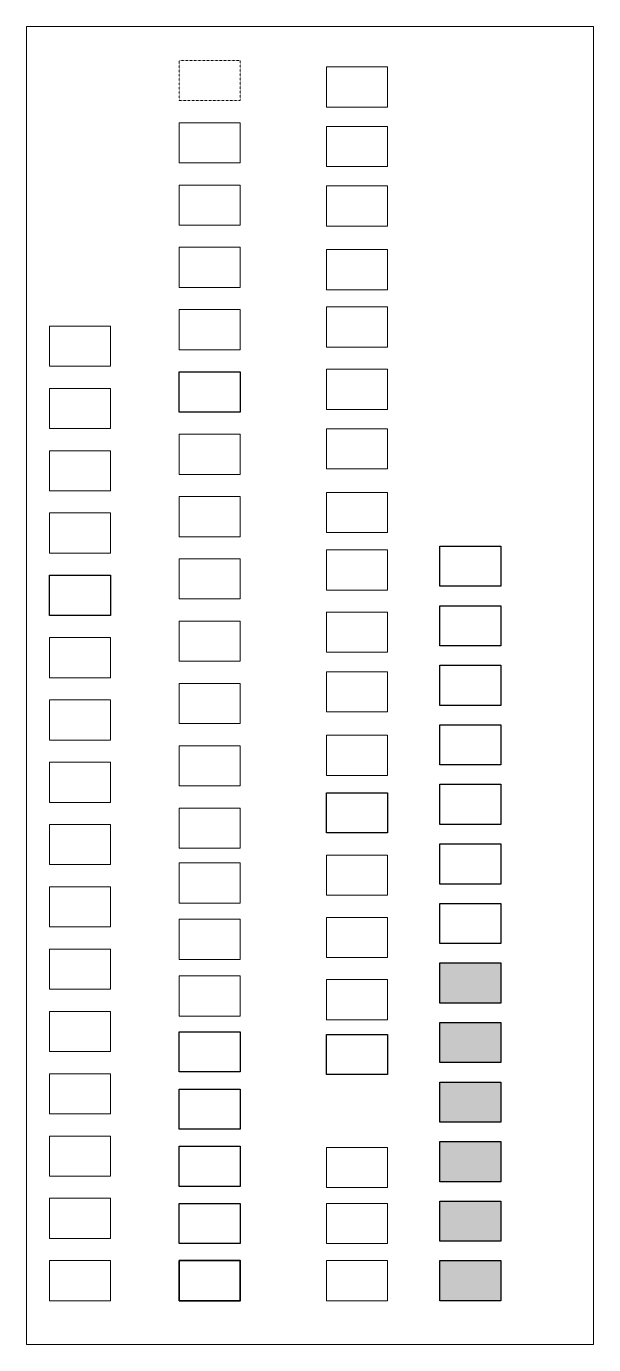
# Model space of a CAD drawing. Header units: millimetres. Extents: x 828494 to 5219521, y -272453 to 431064.
# Drawn here: x 2627872 to 2671086, y 145300 to 245698 of the extents above; entities that cross this region are included whole.
import ezdxf

# ---------------------------------------------------------------- set-up
doc = ezdxf.new("R2010")
doc.units = ezdxf.units.MM
doc.header["$LTSCALE"] = 5
doc.header["$MEASUREMENT"] = 0
doc.linetypes.add('1', pattern=[0])
doc.linetypes.add('DASH', pattern=[1, 0.5, -0.5])
for name, color, linetype, lineweight in [('Area-Mobius', 31, 'Continuous', 9), ('Bike-Mobius', 242, 'Continuous', 13), ('Car-Mobius', 22, 'Continuous', 5), ('Column-Mobius', 1, 'Continuous', 35), ('Comment-Mobius', 31, 'Continuous', 9), ('Dimension-Mobius', 94, 'Continuous', 13), ('Door-Mobius', 13, 'Continuous', 13), ('Dotted-Mobius', 252, 'DASH', 13), ('Electrical-Mobius', 205, 'Continuous', 13), ('Elevation dark-Mobius', 40, 'Continuous', 18), ('Elevation light-Mobius', 213, 'Continuous', 9), ('Elevational Line-Mobius', 252, 'Continuous', 15), ('False ceiling-Mobius', 51, 'Continuous', 15), ('Furniture-Mobius', 35, 'Continuous', 5), ('Hatch-Furniture-Mobius', 252, 'Continuous', 5), ('Hatch-wall-Mobius', 251, 'Continuous', 5), ('Landscape-Mobius', 84, 'Continuous', 9), ('Leaders-Mobius', 173, 'Continuous', 13), ('Level-Mobius', 7, 'Continuous', 13), ('Metal-Mobius', 230, 'Continuous', 13), ('Off-Mobius', 131, 'Continuous', 9), ('Parapet-Mobius', 7, 'Continuous', 13), ('Plot boundry-Mobius', 1, 'Continuous', 30), ('Plumbing-Mobius', 6, 'Continuous', 9), ('Railing-Mobius', 160, 'Continuous', 9), ('Road-Mobius', 31, 'Continuous', 15), ('Roof-Mobius', 70, 'Continuous', 13), ('Section line back-Mobius', 105, 'Continuous', 13), ('Section line front-Mobius', 30, 'Continuous', 25), ('Sheet anno-Mobius', 7, '1', 13), ('Sheet tab-Mobius', 7, 'Continuous', 13), ('Sheet text-Mobius', 7, '1', 15), ('Staircase-Mobius', 255, 'Continuous', 9), ('Text 1-Mobius', 2, 'Continuous', 13), ('Text 2-Mobius', 1, 'Continuous', 13), ('Text-Area-Mobius', 57, 'Continuous', 9), ('Theatre Seat-Mobius', 5, 'Continuous', 9), ('Wall 115-Mobius', 1, 'Continuous', 30), ('Wall 150-Mobius', 50, 'Continuous', 30), ('Wall 230-Mobius', 41, 'Continuous', 30), ('Wall-Mobius', 7, 'Continuous', 25), ('Window-Mobius', 5, 'Continuous', 15)]:
    doc.layers.add(name, color=color, linetype=linetype, lineweight=lineweight)
for name, color, linetype, lineweight, true_color in [('Hatch-Bedroom-Mobius', 7, 'Continuous', 0, 0xffcdbd), ('Hatch-dark-Mobius', 7, 'Continuous', 15, 0x474747), ('Hatch-Deck-Mobius', 7, 'Continuous', 15, 0xabbc76), ('Hatch-Landscape-Mobius', 7, 'Continuous', 5, 0x738c81), ('Hatch-light-Mobius', 7, 'Continuous', 0, 0xababab), ('Hatch-Living', 7, 'Continuous', 0, 0xffffbd), ('Hatch-Living-Moibus', 7, 'Continuous', 0, 0xfee3c8), ('Hatch-Lobby-Mobius', 7, 'Continuous', 0, 0xfaf299), ('Hatch-staircase-Mobius', 7, 'Continuous', 0, 0xcdcaa7), ('Hatch-toilet gray-Mobius', 7, 'Continuous', 0, 0xe0e1e1), ('Tree-1-Mobius', 7, 'Continuous', 5, 0x1f7a00), ('Tree-2-Mobius', 7, 'Continuous', 5, 0x575700)]:
    doc.layers.add(name, color=color, linetype=linetype, lineweight=lineweight, true_color=true_color)

msp = doc.modelspace()

# ---------------------------------------------------------------- hatches: boundary and pattern name
at = {"layer": 'Hatch-Bedroom-Mobius'}
msp.add_hatch(color=256, dxfattribs=at).paths.add_polyline_path([(2659359.7, 156231.6), (2664004.7, 156231.6), (2664004.7, 153173.5), (2659359.7, 153173.5)])
at = {"layer": 'Hatch-Deck-Mobius'}
msp.add_hatch(color=256, dxfattribs=at).paths.add_polyline_path([(2659359.7, 174369.5), (2664004.7, 174369.5), (2664004.7, 171311.3), (2659359.7, 171311.3)])
at = {"layer": 'Hatch-Living-Moibus'}
msp.add_hatch(color=256, dxfattribs=at).paths.add_polyline_path([(2659359.7, 151697.2), (2664004.7, 151697.2), (2664004.7, 148639), (2659359.7, 148639)])
at = {"layer": 'Hatch-Lobby-Mobius'}
msp.add_hatch(color=256, dxfattribs=at).paths.add_polyline_path([(2659359.7, 165300.5), (2664004.7, 165300.5), (2664004.7, 162242.4), (2659359.7, 162242.4)])
at = {"layer": 'Hatch-staircase-Mobius'}
msp.add_hatch(color=256, dxfattribs=at).paths.add_polyline_path([(2659359.7, 169835), (2664004.7, 169835), (2664004.7, 166776.9), (2659359.7, 166776.9)])
at = {"layer": 'Hatch-toilet gray-Mobius'}
msp.add_hatch(color=256, dxfattribs=at).paths.add_polyline_path([(2659359.7, 160766.1), (2664004.7, 160766.1), (2664004.7, 157708), (2659359.7, 157708)])

# ---------------------------------------------------------------- linework, layer by layer
for points in [[(2659359.7, 206110.7), (2664004.7, 206110.7), (2664004.7, 203052.6), (2659359.7, 203052.6)], [(2659359.7, 201576.3), (2664004.7, 201576.3), (2664004.7, 198518.1), (2659359.7, 198518.1)], [(2659359.7, 197041.8), (2664004.7, 197041.8), (2664004.7, 193983.7), (2659359.7, 193983.7)], [(2659359.7, 192507.3), (2664004.7, 192507.3), (2664004.7, 189449.2), (2659359.7, 189449.2)], [(2659359.7, 187972.9), (2664004.7, 187972.9), (2664004.7, 184914.7), (2659359.7, 184914.7)], [(2659359.7, 183438.4), (2664004.7, 183438.4), (2664004.7, 180380.3), (2659359.7, 180380.3)], [(2659359.7, 178903.9), (2664004.7, 178903.9), (2664004.7, 175845.8), (2659359.7, 175845.8)], [(2659359.7, 174369.5), (2664004.7, 174369.5), (2664004.7, 171311.3), (2659359.7, 171311.3)], [(2659359.7, 169835), (2664004.7, 169835), (2664004.7, 166776.9), (2659359.7, 166776.9)], [(2659359.7, 165300.5), (2664004.7, 165300.5), (2664004.7, 162242.4), (2659359.7, 162242.4)], [(2659359.7, 160766.1), (2664004.7, 160766.1), (2664004.7, 157708), (2659359.7, 157708)], [(2659359.7, 156231.6), (2664004.7, 156231.6), (2664004.7, 153173.5), (2659359.7, 153173.5)], [(2659359.7, 151697.2), (2664004.7, 151697.2), (2664004.7, 148639), (2659359.7, 148639)]]:
    msp.add_lwpolyline(points, close=True)
at = {"layer": 'Area-Mobius'}
msp.add_lwpolyline([(2629627.1, 213382.1), (2634272.2, 213382.1), (2634272.2, 210323.9), (2629627.1, 210323.9)], close=True, dxfattribs=at)
at = {"layer": 'Bike-Mobius'}
msp.add_lwpolyline([(2629627.1, 208637.1), (2634272.2, 208637.1), (2634272.2, 205578.9), (2629627.1, 205578.9)], close=True, dxfattribs=at)
at = {"layer": 'Car-Mobius'}
for points in [[(2650738.2, 238077.1), (2655383.3, 238077.1), (2655383.3, 235019), (2650738.2, 235019)], [(2629627.1, 184912.1), (2634272.2, 184912.1), (2634272.2, 181854), (2629627.1, 181854)]]:
    msp.add_lwpolyline(points, close=True, dxfattribs=at)
at = {"layer": 'Column-Mobius', "color": 18, "true_color": 0x000000}
msp.add_lwpolyline([(2639517.3, 151697.2), (2644162.3, 151697.2), (2644162.3, 148639), (2639517.3, 148639)], close=True, dxfattribs=at)
at = {"layer": 'Comment-Mobius'}
msp.add_lwpolyline([(2639517.3, 195655.8), (2644162.3, 195655.8), (2644162.3, 192597.6), (2639517.3, 192597.6)], close=True, dxfattribs=at)
at = {"layer": 'Dimension-Mobius'}
msp.add_lwpolyline([(2650738.2, 151697.2), (2655383.3, 151697.2), (2655383.3, 148639), (2650738.2, 148639)], close=True, dxfattribs=at)
at = {"layer": 'Door-Mobius'}
for points in [[(2650738.2, 233542.7), (2655383.3, 233542.7), (2655383.3, 230484.5), (2650738.2, 230484.5)], [(2629627.1, 189657.1), (2634272.2, 189657.1), (2634272.2, 186599), (2629627.1, 186599)]]:
    msp.add_lwpolyline(points, close=True, dxfattribs=at)
at = {"layer": 'Dotted-Mobius'}
msp.add_lwpolyline([(2639517.3, 243105.7), (2644162.3, 243105.7), (2644162.3, 240047.6), (2639517.3, 240047.6)], close=True, dxfattribs=at)
at = {"layer": 'Electrical-Mobius'}
msp.add_lwpolyline([(2639517.3, 205145.8), (2644162.3, 205145.8), (2644162.3, 202087.6), (2639517.3, 202087.6)], close=True, dxfattribs=at)
at = {"layer": 'Elevation dark-Mobius'}
msp.add_lwpolyline([(2650738.2, 228699.9), (2655383.3, 228699.9), (2655383.3, 225641.8), (2650738.2, 225641.8)], close=True, dxfattribs=at)
at = {"layer": 'Elevation light-Mobius'}
for points in [[(2639517.3, 233615.7), (2644162.3, 233615.7), (2644162.3, 230557.6), (2639517.3, 230557.6)], [(2650738.2, 224325.5), (2655383.3, 224325.5), (2655383.3, 221267.3), (2650738.2, 221267.3)]]:
    msp.add_lwpolyline(points, close=True, dxfattribs=at)
at = {"layer": 'Elevational Line-Mobius'}
msp.add_lwpolyline([(2639517.3, 238360.7), (2644162.3, 238360.7), (2644162.3, 235302.6), (2639517.3, 235302.6)], close=True, dxfattribs=at)
at = {"layer": 'False ceiling-Mobius'}
msp.add_lwpolyline([(2639517.3, 224125.7), (2644162.3, 224125.7), (2644162.3, 221067.6), (2639517.3, 221067.6)], close=True, dxfattribs=at)
at = {"layer": 'Furniture-Mobius'}
msp.add_lwpolyline([(2650738.2, 219580.5), (2655383.3, 219580.5), (2655383.3, 216522.3), (2650738.2, 216522.3)], close=True, dxfattribs=at)
at = {"layer": 'Hatch-dark-Mobius'}
for points in [[(2650738.2, 177842.1), (2655383.3, 177842.1), (2655383.3, 174784), (2650738.2, 174784)], [(2639517.3, 177692.2), (2644162.3, 177692.2), (2644162.3, 174634.1), (2639517.3, 174634.1)]]:
    msp.add_lwpolyline(points, close=True, dxfattribs=at)
at = {"layer": 'Hatch-Furniture-Mobius'}
msp.add_lwpolyline([(2639517.3, 190910.8), (2644162.3, 190910.8), (2644162.3, 187852.7), (2639517.3, 187852.7)], close=True, dxfattribs=at)
at = {"layer": 'Hatch-Landscape-Mobius'}
msp.add_lwpolyline([(2639517.3, 186165.8), (2644162.3, 186165.8), (2644162.3, 183107.7), (2639517.3, 183107.7)], close=True, dxfattribs=at)
at = {"layer": 'Hatch-light-Mobius'}
for points in [[(2639517.3, 181992.2), (2644162.3, 181992.2), (2644162.3, 178934.1), (2639517.3, 178934.1)], [(2650738.2, 173097.1), (2655383.3, 173097.1), (2655383.3, 170039), (2650738.2, 170039)]]:
    msp.add_lwpolyline(points, close=True, dxfattribs=at)
at = {"layer": 'Hatch-Living'}
msp.add_lwpolyline([(2627871.6, 245698.1), (2671085.8, 245698.1), (2671085.8, 145299.7), (2627871.6, 145299.7)], close=True, dxfattribs=at)
at = {"layer": 'Hatch-wall-Mobius'}
msp.add_lwpolyline([(2639517.3, 173385.3), (2644162.3, 173385.3), (2644162.3, 170327.2), (2639517.3, 170327.2)], close=True, dxfattribs=at)
at = {"layer": 'Landscape-Mobius'}
msp.add_lwpolyline([(2650738.2, 215046), (2655383.3, 215046), (2655383.3, 211987.9), (2650738.2, 211987.9)], close=True, dxfattribs=at)
at = {"layer": 'Leaders-Mobius'}
msp.add_lwpolyline([(2650738.2, 242611.6), (2655383.3, 242611.6), (2655383.3, 239553.5), (2650738.2, 239553.5)], close=True, dxfattribs=at)
at = {"layer": 'Level-Mobius'}
msp.add_lwpolyline([(2629627.1, 194402.1), (2634272.2, 194402.1), (2634272.2, 191344), (2629627.1, 191344)], close=True, dxfattribs=at)
at = {"layer": 'Metal-Mobius'}
msp.add_lwpolyline([(2639517.3, 209890.8), (2644162.3, 209890.8), (2644162.3, 206832.6), (2639517.3, 206832.6)], close=True, dxfattribs=at)
at = {"layer": 'Off-Mobius'}
msp.add_lwpolyline([(2639517.3, 200400.8), (2644162.3, 200400.8), (2644162.3, 197342.6), (2639517.3, 197342.6)], close=True, dxfattribs=at)
at = {"layer": 'Parapet-Mobius'}
msp.add_lwpolyline([(2629627.1, 151697.2), (2634272.2, 151697.2), (2634272.2, 148639), (2629627.1, 148639)], close=True, dxfattribs=at)
at = {"layer": 'Plot boundry-Mobius'}
msp.add_lwpolyline([(2650738.2, 168923.6), (2655383.3, 168923.6), (2655383.3, 165865.5), (2650738.2, 165865.5)], close=True, dxfattribs=at)
at = {"layer": 'Plumbing-Mobius'}
msp.add_lwpolyline([(2650738.2, 210203.2), (2655383.3, 210203.2), (2655383.3, 207145.1), (2650738.2, 207145.1)], close=True, dxfattribs=at)
at = {"layer": 'Railing-Mobius'}
msp.add_lwpolyline([(2639517.3, 228870.7), (2644162.3, 228870.7), (2644162.3, 225812.6), (2639517.3, 225812.6)], close=True, dxfattribs=at)
at = {"layer": 'Road-Mobius'}
msp.add_lwpolyline([(2650738.2, 205828.8), (2655383.3, 205828.8), (2655383.3, 202770.7), (2650738.2, 202770.7)], close=True, dxfattribs=at)
at = {"layer": 'Roof-Mobius'}
msp.add_lwpolyline([(2629627.1, 156442.1), (2634272.2, 156442.1), (2634272.2, 153384), (2629627.1, 153384)], close=True, dxfattribs=at)
at = {"layer": 'Section line back-Mobius'}
msp.add_lwpolyline([(2639517.3, 214635.7), (2644162.3, 214635.7), (2644162.3, 211577.6), (2639517.3, 211577.6)], close=True, dxfattribs=at)
at = {"layer": 'Section line front-Mobius'}
msp.add_lwpolyline([(2639517.3, 219380.7), (2644162.3, 219380.7), (2644162.3, 216322.6), (2639517.3, 216322.6)], close=True, dxfattribs=at)
at = {"layer": 'Sheet anno-Mobius'}
msp.add_lwpolyline([(2629627.1, 161187.1), (2634272.2, 161187.1), (2634272.2, 158129), (2629627.1, 158129)], close=True, dxfattribs=at)
at = {"layer": 'Sheet tab-Mobius'}
msp.add_lwpolyline([(2629627.1, 165932.1), (2634272.2, 165932.1), (2634272.2, 162874), (2629627.1, 162874)], close=True, dxfattribs=at)
at = {"layer": 'Sheet text-Mobius'}
msp.add_lwpolyline([(2629627.1, 170677.1), (2634272.2, 170677.1), (2634272.2, 167619), (2629627.1, 167619)], close=True, dxfattribs=at)
at = {"layer": 'Staircase-Mobius'}
for points in [[(2650738.2, 201083.8), (2655383.3, 201083.8), (2655383.3, 198025.7), (2650738.2, 198025.7)], [(2629627.1, 199147.1), (2634272.2, 199147.1), (2634272.2, 196089), (2629627.1, 196089)]]:
    msp.add_lwpolyline(points, close=True, dxfattribs=at)
at = {"layer": 'Text 1-Mobius'}
for points in [[(2629627.1, 175422.1), (2634272.2, 175422.1), (2634272.2, 172364), (2629627.1, 172364)], [(2650738.2, 160316.7), (2655383.3, 160316.7), (2655383.3, 157258.6), (2650738.2, 157258.6)]]:
    msp.add_lwpolyline(points, close=True, dxfattribs=at)
at = {"layer": 'Text 2-Mobius'}
for points in [[(2629627.1, 180167.1), (2634272.2, 180167.1), (2634272.2, 177109), (2629627.1, 177109)], [(2650738.2, 156053.4), (2655383.3, 156053.4), (2655383.3, 152995.2), (2650738.2, 152995.2)]]:
    msp.add_lwpolyline(points, close=True, dxfattribs=at)
at = {"layer": 'Text-Area-Mobius'}
msp.add_lwpolyline([(2629627.1, 218127), (2634272.2, 218127), (2634272.2, 215068.9), (2629627.1, 215068.9)], close=True, dxfattribs=at)
at = {"layer": 'Theatre Seat-Mobius'}
msp.add_lwpolyline([(2629627.1, 222872), (2634272.2, 222872), (2634272.2, 219813.9), (2629627.1, 219813.9)], close=True, dxfattribs=at)
at = {"layer": 'Tree-1-Mobius'}
msp.add_lwpolyline([(2650738.2, 196549.3), (2655383.3, 196549.3), (2655383.3, 193491.2), (2650738.2, 193491.2)], close=True, dxfattribs=at)
at = {"layer": 'Tree-2-Mobius'}
msp.add_lwpolyline([(2650738.2, 191706.5), (2655383.3, 191706.5), (2655383.3, 188648.4), (2650738.2, 188648.4)], close=True, dxfattribs=at)
at = {"layer": 'Wall 115-Mobius'}
msp.add_lwpolyline([(2639517.3, 169122), (2644162.3, 169122), (2644162.3, 166063.9), (2639517.3, 166063.9)], close=True, dxfattribs=at)
at = {"layer": 'Wall 150-Mobius'}
msp.add_lwpolyline([(2639517.3, 160409.6), (2644162.3, 160409.6), (2644162.3, 157351.5), (2639517.3, 157351.5)], close=True, dxfattribs=at)
at = {"layer": 'Wall 230-Mobius'}
msp.add_lwpolyline([(2639517.3, 164765.8), (2644162.3, 164765.8), (2644162.3, 161707.7), (2639517.3, 161707.7)], close=True, dxfattribs=at)
at = {"layer": 'Wall-Mobius'}
for points in [[(2629627.1, 203892.1), (2634272.2, 203892.1), (2634272.2, 200833.9), (2629627.1, 200833.9)], [(2650738.2, 187332.1), (2655383.3, 187332.1), (2655383.3, 184274), (2650738.2, 184274)], [(2639517.3, 156053.4), (2644162.3, 156053.4), (2644162.3, 152995.2), (2639517.3, 152995.2)]]:
    msp.add_lwpolyline(points, close=True, dxfattribs=at)
at = {"layer": 'Window-Mobius'}
msp.add_lwpolyline([(2650738.2, 182587.1), (2655383.3, 182587.1), (2655383.3, 179529), (2650738.2, 179529)], close=True, dxfattribs=at)

doc.saveas('drawing.dxf')
